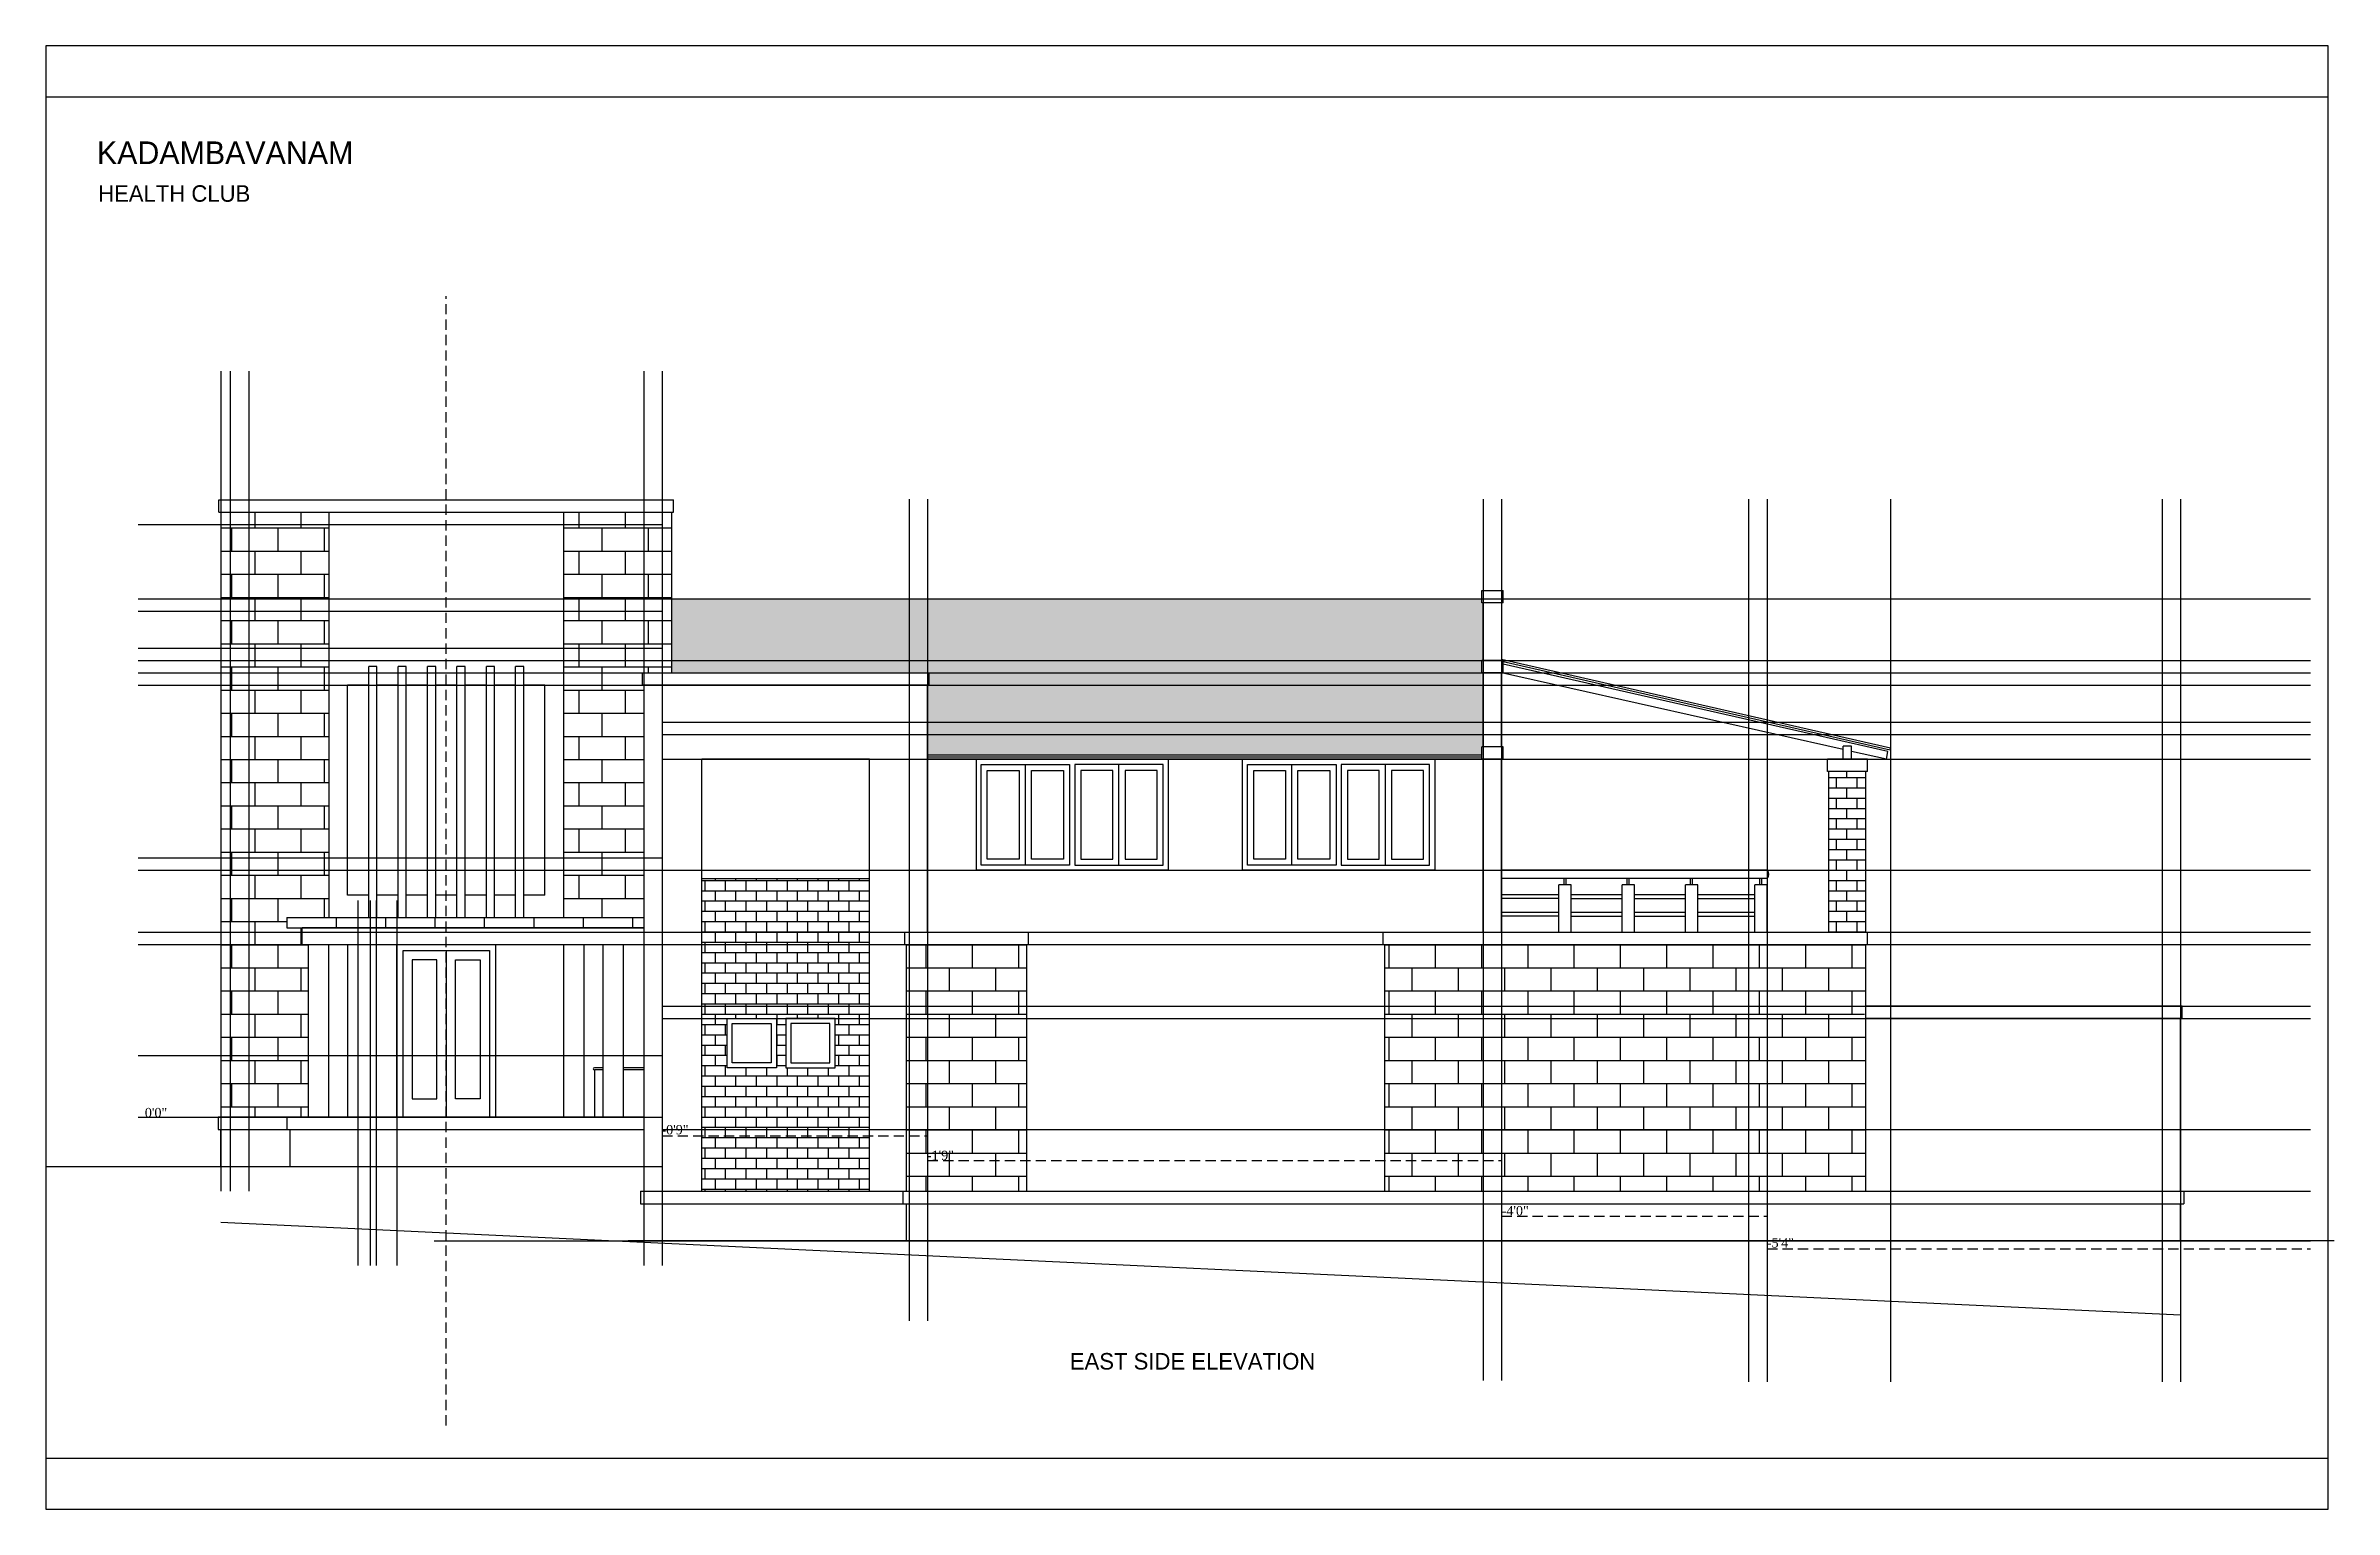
# Model space of a CAD drawing. Extents: x 12259 to 18078, y -1461 to 1911.
# Drawn here: x 14490 to 15602, y 1199 to 1911 of the extents above; entities that cross this region are included whole.
import ezdxf

# ---------------------------------------------------------------- set-up
doc = ezdxf.new("R2010")
doc.units = 0
doc.header["$LTSCALE"] = 20
doc.header["$MEASUREMENT"] = 0
doc.linetypes.add('HIDDEN', pattern=[0.375, 0.25, -0.125])
doc.layers.get('0').update_dxf_attribs({"linetype": 'CONTINUOUS'})
for name, color, linetype in [('border', 230, 'CONTINUOUS'), ('BORTEXT', 2, 'CONTINUOUS'), ('DOOR', 1, 'CONTINUOUS'), ('guide', 211, 'CONTINUOUS'), ('handrail', 1, 'CONTINUOUS'), ('kalkaal', 7, 'CONTINUOUS'), ('Stone', 8, 'CONTINUOUS'), ('TILE', 22, 'CONTINUOUS'), ('wall', 13, 'CONTINUOUS'), ('window', 4, 'CONTINUOUS'), ('WOOD', 7, 'CONTINUOUS')]:
    doc.layers.add(name, color=color, linetype=linetype)
doc.layers.add('correct', color=230, linetype='CONTINUOUS', plot=False)
doc.styles.add('style4', font='boos1_1.ttf')
doc.styles.add('style5', font='times_2.ttf')

msp = doc.modelspace()

# ---------------------------------------------------------------- texts
at = {"layer": 'BORTEXT', "style": 'style4'}
msp.add_text('KADAMBAVANAM', height=11.038, dxfattribs=at).set_placement((14514.4, 1853.1))
at = {"layer": 'BORTEXT', "color": 7, "style": 'style4'}
msp.add_text('HEALTH CLUB', height=8.028, dxfattribs=at).set_placement((14515, 1834.8))
at = {"layer": 'BORTEXT', "color": 2, "style": 'style4'}
msp.add_text('EAST SIDE ELEVATION', height=8.028, dxfattribs=at).set_placement((14987.3, 1267.3))
at = {"layer": 'guide', "color": 2, "style": 'style5'}
for s, p in [('0\'0"', (14537.7, 1389.9)), ('-0\'9"', (14788.8, 1381.6)), ('-1\'9"', (14917.8, 1369.1)), ('-4\'0"', (15197.2, 1342.2)), ('-5\'4"', (15326.1, 1326.6))]:
    msp.add_text(s, height=4.54, dxfattribs=at).set_placement(p)

# ---------------------------------------------------------------- hatches: boundary and pattern name
at = {"layer": 'Stone', "lineweight": -2}
h = msp.add_hatch(dxfattribs=at)
h.set_pattern_fill('BRICK', color=8, scale=45, style=0)
h.paths.add_polyline_path([(14627.2, 1683.9), (14574.7, 1683.9), (14574.7, 1389.9), (14606.7, 1389.9), (14617.2, 1389.9), (14617.2, 1473.9), (14614.2, 1473.9), (14614.2, 1481.9), (14606.7, 1481.9), (14606.7, 1486.9), (14627.2, 1486.9)])
h = msp.add_hatch(dxfattribs=at)
h.set_pattern_fill('BRICK', color=8, scale=45, style=0)
h.paths.add_polyline_path([(14779.5, 1605.9), (14793.7, 1605.9), (14793.7, 1683.9), (14741.2, 1683.9), (14741.2, 1486.9), (14780.2, 1486.9), (14780.2, 1599.9), (14779.5, 1599.9)])
h = msp.add_hatch(dxfattribs=at)
h.set_pattern_fill('BRICK', color=8, scale=45, style=0)
h.paths.add_polyline_path([(14966.2, 1473.9), (14907.7, 1473.9), (14907.7, 1353.9), (14966.2, 1353.9)])
h = msp.add_hatch(dxfattribs=at)
h.set_pattern_fill('BRICK', color=8, scale=45, style=0)
h.paths.add_polyline_path([(15374.2, 1353.9), (15374.2, 1437.9), (15373.5, 1437.9), (15373.5, 1443.9), (15374.2, 1443.9), (15374.2, 1473.9), (15140.2, 1473.9), (15140.2, 1353.9)])
at = {"layer": 'TILE'}
h = msp.add_hatch(dxfattribs=at)
h.set_pattern_fill('SPANTILE', color=256, scale=7, style=0)
h.set_pattern_definition([(274.9697, (6.44, 7), (-6.999939149, 84.0000073606), [6.464304, -155.143247]), (180, (7, 0.56), (-7, -7), [0.56, -6.44]), (0, (0, 0), (7, 7), [1.96, -5.04]), (90, (1.96, 0), (-7, 7), [0.7, -6.3]), (270, (6.44, 0.7), (7, -7), [0.7, -6.3]), (0, (6.44, 0), (7, 7), [0.56, -6.44]), (0, (0, 0.56), (7, 7), [1.4, -5.6]), (85.0303, (1.4, 0.56), (6.999939149, 84.0000073606), [6.464304, -155.143247]), (52.6961, (1.4, 0.91), (-90.999901229, -119.000075192), [1.848056, -182.95725]), (18.4349, (2.52, 2.38), (14.00000304, 6.99998882), [1.770874, -20.365065]), (341.5651, (4.2, 2.94), (-14.00000304, 6.99998882), [1.770874, -20.365065]), (307.3039, (5.88, 2.38), (90.999901229, -119.000075192), [1.848056, -182.95725]), (20.2249, (2.87, 1.89), (-76.99998085, -28.000058349), [1.417395, -140.321804]), (339.7751, (4.2, 2.38), (76.99998085, -28.000058349), [1.417395, -140.321804]), (307.4054, (5.53, 1.89), (70.000069668, -90.999947255), [1.498063, -148.308475]), (52.5946, (1.96, 0.7), (-70.000069668, -90.999947255), [1.498063, -148.308475])])
h.paths.add_polyline_path([(15188.2, 1599.9), (15187.5, 1599.9), (15187.5, 1605.9), (15188.2, 1605.9), (15188.2, 1639.9), (15187.5, 1639.9), (15187.5, 1641.9), (14793.7, 1641.9), (14793.7, 1605.9), (14919, 1605.9), (14919, 1599.9), (14918.2, 1599.9), (14918.2, 1565.9), (15188.2, 1565.9)])
h = msp.add_hatch(dxfattribs=at)
h.set_pattern_fill('BRICK', color=256, scale=20, style=0)
h.paths.add_polyline_path([(15356.2, 1479.9), (15374.2, 1479.9), (15374.2, 1557.9), (15356.2, 1557.9)])
h = msp.add_hatch(dxfattribs=at)
h.set_pattern_fill('BRICK', color=256, scale=20, style=0)
h.paths.add_polyline_path([(14808.5, 1505.9), (14808.5, 1353.9), (14890, 1353.9), (14890, 1505.9)])
h.paths.add_polyline_path([(14849.2, 1437.9), (14873.2, 1437.9), (14873.2, 1413.9), (14849.2, 1413.9)], flags=16)
h.paths.add_polyline_path([(14844.7, 1437.9), (14844.7, 1413.9), (14820.7, 1413.9), (14820.7, 1437.9)], flags=16)
h.paths.add_polyline_path([(14842.2, 1435.4), (14842.2, 1416.4), (14823.2, 1416.4), (14823.2, 1435.4)], flags=0)
h.paths.add_polyline_path([(14823.2, 1416.4), (14842.2, 1416.4), (14842.2, 1435.4), (14823.2, 1435.4)], flags=0)
h.paths.add_polyline_path([(14870.7, 1435.4), (14851.7, 1435.4), (14851.7, 1416.4), (14870.7, 1416.4)], flags=0)
h.paths.add_polyline_path([(14870.7, 1435.4), (14851.7, 1435.4), (14851.7, 1416.4), (14870.7, 1416.4)], flags=0)

# ---------------------------------------------------------------- linework, layer by layer
for p, q in [((15363.2, 1563.9), (15363.2, 1570.2)), ((15367.2, 1570.2), (15363.2, 1570.2)), ((15367.2, 1563.9), (15367.2, 1570.2)), ((14760.3, 1413.9), (14756.2, 1413.9)), ((14756.2, 1412.9), (14756.2, 1389.9)), ((14760.3, 1412.9), (14756.2, 1412.9)), ((14780.2, 1413.9), (14770.3, 1413.9)), ((14780.2, 1412.9), (14770.3, 1412.9))]:
    msp.add_line(p, q)
msp.add_arc((14756.2, 1413.4), 0.5, 90, 270)
at = {"layer": 'border'}
for p, q in [((14489.6, 1885.8), (15598.9, 1885.8)), ((14489.6, 1224.3), (15598.9, 1224.3))]:
    msp.add_line(p, q, dxfattribs=at)
at = {"layer": 'correct', "color": 3}
msp.add_lwpolyline([(15598.9, 1199.4), (15598.9, 1910.6), (14489.6, 1910.6), (14489.6, 1199.4)], close=True, dxfattribs=at)
at = {"layer": 'DOOR'}
msp.add_line((14684.2, 1470.9), (14684.2, 1389.9), dxfattribs=at)
for points in [[(14660.2, 1389.9), (14660.2, 1473.9), (14708.2, 1473.9), (14708.2, 1389.9)], [(14663.2, 1389.9), (14663.2, 1470.9), (14705.2, 1470.9), (14705.2, 1389.9)]]:
    msp.add_lwpolyline(points, dxfattribs=at)
for points in [[(14679.7, 1466.4), (14667.7, 1466.4), (14667.7, 1398.9), (14679.7, 1398.9)], [(14688.7, 1466.4), (14700.7, 1466.4), (14700.7, 1398.9), (14688.7, 1398.9)]]:
    msp.add_lwpolyline(points, close=True, dxfattribs=at)
msp.add_arc((15323.8, 1507.9), 3.21, 321.3989, 38.6011, dxfattribs=at)
at = {"layer": 'guide', "linetype": 'HIDDEN'}
msp.add_line((14684.2, 1240.1), (14684.2, 1789), dxfattribs=at)
at = {"layer": 'guide'}
for p, q in [((14574.7, 1752.4), (14574.7, 1353.9)), ((14579.2, 1752.4), (14579.2, 1353.9)), ((14588.2, 1752.4), (14588.2, 1353.9)), ((14780.2, 1752.4), (14780.2, 1317.9)), ((14789.2, 1752.4), (14789.2, 1317.9)), ((14909.2, 1690.3), (14909.2, 1290.9)), ((14918.2, 1690.3), (14918.2, 1290.9)), ((15188.2, 1690.3), (15188.2, 1261.9)), ((15197.2, 1690.3), (15197.2, 1261.9)), ((15317.2, 1690.3), (15317.2, 1261.4)), ((15326.2, 1690.3), (15326.2, 1261.4)), ((15386.2, 1690.3), (15386.2, 1261.4)), ((15518.2, 1690.3), (15518.2, 1261.4)), ((15527.2, 1690.3), (15527.2, 1261.4)), ((15527.2, 1690.3), (15527.2, 1261.4)), ((14641.2, 1495.3), (14641.2, 1317.9)), ((14647.2, 1495.3), (14647.2, 1317.9)), ((14650.2, 1495.3), (14650.2, 1317.9)), ((14660.2, 1495.3), (14660.2, 1317.9)), ((14708.2, 1473.9), (14708.2, 1389.9))]:
    msp.add_line(p, q, dxfattribs=at)
at = {"layer": 'guide', "color": 3}
for p, q in [((14534.5, 1677.9), (14789.2, 1677.9)), ((14534.5, 1641.9), (14789.2, 1641.9)), ((14534.5, 1635.9), (14789.2, 1635.9)), ((14789.2, 1641.9), (15590.4, 1641.9)), ((14789.2, 1611.9), (15590.4, 1611.9)), ((14789.2, 1605.9), (15590.4, 1605.9)), ((14789.2, 1599.9), (15590.4, 1599.9)), ((14534.5, 1515.9), (14789.2, 1515.9)), ((14534.5, 1509.9), (14789.2, 1509.9)), ((14789.2, 1479.9), (15590.4, 1479.9)), ((14789.2, 1473.9), (15590.4, 1473.9))]:
    msp.add_line(p, q, dxfattribs=at)
at = {"layer": 'guide', "color": 1}
for p, q in [((14534.5, 1617.9), (14789.2, 1617.9)), ((14534.5, 1611.9), (14789.2, 1611.9)), ((14534.5, 1605.9), (14789.2, 1605.9)), ((14534.5, 1599.9), (14789.2, 1599.9)), ((14789.2, 1581.9), (15590.4, 1581.9)), ((14789.2, 1575.9), (15590.4, 1575.9)), ((14789.2, 1563.9), (15590.4, 1563.9)), ((14534.5, 1479.9), (14789.2, 1479.9)), ((14534.5, 1473.9), (14789.2, 1473.9)), ((14789.2, 1443.9), (15590.4, 1443.9)), ((14789.2, 1437.9), (15590.4, 1437.9))]:
    msp.add_line(p, q, dxfattribs=at)
at = {"layer": 'guide', "color": 5}
for p, q in [((14789.2, 1509.9), (15590.4, 1509.9)), ((14534.5, 1419.9), (14789.2, 1419.9)), ((14789.2, 1383.9), (15590.4, 1383.9))]:
    msp.add_line(p, q, dxfattribs=at)
at = {"layer": 'guide', "color": 13}
for p, q in [((14534.5, 1389.9), (14789.2, 1389.9)), ((14534.5, 1365.9), (14789.2, 1365.9)), ((14780.2, 1353.9), (15590.4, 1353.9)), ((14678.3, 1329.9), (15590.4, 1329.9))]:
    msp.add_line(p, q, dxfattribs=at)
at = {"layer": 'guide', "color": 8, "linetype": 'HIDDEN'}
for p, q in [((14789.2, 1380.9), (14918.2, 1380.9)), ((14918.2, 1368.9), (15197.2, 1368.9)), ((15197.2, 1341.9), (15326.2, 1341.9)), ((15326.2, 1325.9), (15590.4, 1325.9))]:
    msp.add_line(p, q, dxfattribs=at)
at = {"layer": 'handrail', "lineweight": -2}
for p, q in [((15326.3, 1509.9), (15197.2, 1509.9)), ((15326.3, 1505.9), (15197.2, 1505.9)), ((15227.5, 1502.9), (15227.5, 1505.9)), ((15228.5, 1502.9), (15228.5, 1505.9)), ((15258.2, 1502.9), (15258.2, 1505.9)), ((15259.2, 1502.9), (15259.2, 1505.9)), ((15289, 1502.9), (15289, 1505.9)), ((15290, 1502.9), (15290, 1505.9)), ((15322.7, 1502.9), (15322.7, 1505.9)), ((15323.7, 1502.9), (15323.7, 1505.9)), ((15197.2, 1498.2), (15225, 1498.2)), ((15225, 1496.2), (15197.2, 1496.2)), ((15231, 1498.2), (15255.7, 1498.2)), ((15231, 1496.2), (15255.7, 1496.2)), ((15261.7, 1498.2), (15286.5, 1498.2)), ((15261.7, 1496.2), (15286.5, 1496.2)), ((15292.5, 1498.2), (15320.2, 1498.2)), ((15292.5, 1496.2), (15320.2, 1496.2)), ((15197.2, 1489.6), (15225, 1489.6)), ((15225, 1487.6), (15197.2, 1487.6)), ((15231, 1489.6), (15255.7, 1489.6)), ((15231, 1487.6), (15255.7, 1487.6)), ((15261.7, 1489.6), (15286.5, 1489.6)), ((15261.7, 1487.6), (15286.5, 1487.6)), ((15292.5, 1489.6), (15320.2, 1489.6)), ((15292.5, 1487.6), (15320.2, 1487.6))]:
    msp.add_line(p, q, dxfattribs=at)
at = {"layer": 'handrail', "color": 7, "lineweight": -2}
for p, q in [((15231, 1502.9), (15225, 1502.9)), ((15225, 1479.9), (15225, 1502.9)), ((15231, 1479.9), (15231, 1502.9)), ((15261.7, 1502.9), (15255.7, 1502.9)), ((15255.7, 1479.9), (15255.7, 1502.9)), ((15261.7, 1479.9), (15261.7, 1502.9)), ((15292.5, 1502.9), (15286.5, 1502.9)), ((15286.5, 1479.9), (15286.5, 1502.9)), ((15292.5, 1479.9), (15292.5, 1502.9)), ((15326.2, 1502.9), (15320.2, 1502.9)), ((15320.2, 1479.9), (15320.2, 1502.9)), ((15326.2, 1479.9), (15326.2, 1502.9))]:
    msp.add_line(p, q, dxfattribs=at)
at = {"layer": 'kalkaal'}
for p, q in [((14780.2, 1481.9), (14614.2, 1481.9)), ((14614.2, 1473.9), (14614.2, 1481.9)), ((14614.2, 1473.9), (14780.2, 1473.9)), ((14617.2, 1389.9), (14617.2, 1473.9)), ((14627.2, 1389.9), (14627.2, 1473.9)), ((14741.2, 1473.9), (14741.2, 1389.9)), ((14751.2, 1389.9), (14751.2, 1473.9)), ((14760.3, 1473.9), (14760.3, 1389.9)), ((14770.3, 1389.9), (14770.3, 1473.9))]:
    msp.add_line(p, q, dxfattribs=at)
at = {"layer": 'TILE'}
for p, q in [((15386.2, 1569.3), (15197.2, 1612.4)), ((15386, 1568.3), (15198, 1611.2)), ((15386, 1568.3), (15386.2, 1569.3)), ((15187.5, 1565.9), (14918.2, 1565.9)), ((15187.5, 1564.9), (14918.2, 1564.9))]:
    msp.add_line(p, q, dxfattribs=at)
at = {"layer": 'wall'}
for p, q in [((14573.7, 1683.9), (14573.7, 1689.9)), ((14573.7, 1689.9), (14794.7, 1689.9)), ((14573.7, 1683.9), (14794.7, 1683.9)), ((14574.7, 1683.9), (14574.7, 1389.9)), ((14627.2, 1683.9), (14627.2, 1486.9)), ((14741.2, 1683.9), (14741.2, 1486.9)), ((14793.7, 1683.9), (14793.7, 1605.9)), ((14794.7, 1683.9), (14794.7, 1689.9)), ((14793.7, 1641.9), (15187.5, 1641.9)), ((15187.5, 1645.9), (15198, 1645.9)), ((15187.5, 1639.9), (15187.5, 1645.9)), ((15198, 1639.9), (15187.5, 1639.9)), ((15188.2, 1611.9), (15188.2, 1639.9)), ((15197.2, 1639.9), (15197.2, 1611.9)), ((15198, 1639.9), (15198, 1645.9)), ((14779.5, 1605.9), (14919, 1605.9)), ((14779.5, 1605.9), (14779.5, 1599.9)), ((14919, 1599.9), (14919, 1605.9)), ((15198, 1611.9), (15187.5, 1611.9)), ((15187.5, 1605.9), (15187.5, 1611.9)), ((15198, 1605.9), (15187.5, 1605.9)), ((15188.2, 1569.9), (15188.2, 1605.9)), ((15197.2, 1569.9), (15197.2, 1605.9)), ((15197.2, 1605.9), (15197.2, 1585.6)), ((15198, 1605.9), (15198, 1611.9)), ((14636.2, 1497.9), (14636.2, 1599.9)), ((14646.5, 1599.9), (14636.2, 1599.9)), ((14660.8, 1599.9), (14650.5, 1599.9)), ((14675.1, 1599.9), (14664.8, 1599.9)), ((14689.4, 1599.9), (14679.1, 1599.9)), ((14703.7, 1599.9), (14693.4, 1599.9)), ((14717.9, 1599.9), (14707.7, 1599.9)), ((14732.2, 1599.9), (14721.9, 1599.9)), ((14732.2, 1497.9), (14732.2, 1599.9)), ((14919, 1599.9), (14779.5, 1599.9)), ((14780.2, 1599.9), (14780.2, 1365.9)), ((14918.2, 1479.9), (14918.2, 1599.9)), ((15198, 1569.9), (15187.5, 1569.9)), ((15187.5, 1563.9), (15187.5, 1569.9)), ((15198, 1563.9), (15198, 1569.9)), ((14890, 1563.9), (14808.5, 1563.9)), ((14808.5, 1353.9), (14808.5, 1563.9)), ((14890, 1353.9), (14890, 1563.9)), ((15187.5, 1563.9), (14918.2, 1563.9)), ((14941.7, 1563.9), (14941.7, 1509.9)), ((15035.2, 1509.9), (15035.2, 1563.9)), ((15071.2, 1509.9), (15071.2, 1563.9)), ((15164.7, 1563.9), (15164.7, 1509.9)), ((15198, 1563.9), (15187.5, 1563.9)), ((15188.2, 1479.9), (15188.2, 1563.9)), ((15197.2, 1479.9), (15197.2, 1563.9)), ((15375, 1563.9), (15355.5, 1563.9)), ((15355.5, 1557.9), (15355.5, 1563.9)), ((15375, 1557.9), (15355.5, 1557.9)), ((15356.2, 1479.9), (15356.2, 1557.9)), ((15374.2, 1479.9), (15374.2, 1557.9)), ((15375, 1557.9), (15375, 1563.9)), ((14808.5, 1509.9), (14890, 1509.9)), ((14808.5, 1505.9), (14890, 1505.9)), ((15035.2, 1509.9), (14941.7, 1509.9)), ((15164.7, 1509.9), (15071.2, 1509.9)), ((14646.5, 1497.9), (14636.2, 1497.9)), ((14660.8, 1497.9), (14650.5, 1497.9)), ((14675.1, 1497.9), (14664.8, 1497.9)), ((14689.4, 1497.9), (14679.1, 1497.9)), ((14703.7, 1497.9), (14693.4, 1497.9)), ((14717.9, 1497.9), (14707.7, 1497.9)), ((14732.2, 1497.9), (14721.9, 1497.9)), ((14606.7, 1486.9), (14780.2, 1486.9)), ((14606.7, 1486.9), (14606.7, 1481.9)), ((14606.7, 1481.9), (14780.2, 1481.9)), ((14630.7, 1486.9), (14630.7, 1481.9)), ((14654.7, 1486.9), (14654.7, 1481.9)), ((14678.7, 1486.9), (14678.7, 1481.9)), ((14702.7, 1486.9), (14702.7, 1481.9)), ((14726.7, 1486.9), (14726.7, 1481.9)), ((14750.7, 1486.9), (14750.7, 1481.9)), ((14774.7, 1486.9), (14774.7, 1481.9)), ((14907, 1479.9), (15375, 1479.9)), ((14907, 1479.9), (14907, 1473.9)), ((14967, 1479.9), (14967, 1473.9)), ((15139.5, 1479.9), (15139.5, 1473.9)), ((15375, 1473.9), (15375, 1479.9)), ((14636.2, 1473.9), (14636.2, 1389.9)), ((14907, 1473.9), (15375, 1473.9)), ((14907.7, 1473.9), (14907.7, 1353.9)), ((14966.2, 1473.9), (14966.2, 1353.9)), ((15140.2, 1473.9), (15140.2, 1353.9)), ((15374.2, 1353.9), (15374.2, 1473.9)), ((15528, 1443.9), (15374.2, 1443.9)), ((15528, 1437.9), (15374.2, 1437.9)), ((15527.2, 1353.9), (15527.2, 1437.9)), ((15528, 1437.9), (15528, 1443.9)), ((14573.3, 1389.9), (14573.3, 1383.9)), ((14606.7, 1389.9), (14573.3, 1389.9)), ((14573.3, 1383.9), (14780.2, 1383.9)), ((14574.7, 1383.9), (14574.7, 1365.9)), ((14574.7, 1365.9), (14574.7, 1383.9)), ((14780.2, 1389.9), (14606.7, 1389.9)), ((14606.7, 1389.9), (14606.7, 1383.9)), ((14608.2, 1383.9), (14608.2, 1365.9)), ((14489.6, 1365.9), (14780.2, 1365.9)), ((14780.2, 1365.9), (14780.2, 1353.9)), ((14778.7, 1353.9), (15528.7, 1353.9)), ((14778.7, 1353.9), (14778.7, 1347.9)), ((14778.7, 1347.9), (15528.7, 1347.9)), ((14780.2, 1347.9), (14780.2, 1329.9)), ((14906.2, 1353.9), (14906.2, 1347.9)), ((14907.7, 1347.9), (14907.7, 1329.9)), ((15527.2, 1329.9), (15527.2, 1347.9)), ((15528.7, 1353.9), (15528.7, 1347.9)), ((14574.7, 1338.9), (15527.2, 1293.9)), ((15601.9, 1329.9), (14772.6, 1329.9))]:
    msp.add_line(p, q, dxfattribs=at)
at = {"layer": 'window'}
for p, q in [((14965.7, 1512.4), (14965.7, 1561.4)), ((15011.2, 1512.4), (15011.2, 1561.4)), ((15095.2, 1512.4), (15095.2, 1561.4)), ((15140.7, 1512.4), (15140.7, 1561.4))]:
    msp.add_line(p, q, dxfattribs=at)
for points in [[(15035.2, 1563.9), (14941.7, 1563.9), (14941.7, 1509.9), (15035.2, 1509.9)], [(14987.2, 1561.4), (14987.2, 1512.4), (14944.2, 1512.4), (14944.2, 1561.4)], [(14962.7, 1558.4), (14962.7, 1515.4), (14947.2, 1515.4), (14947.2, 1558.4)], [(14984.2, 1558.4), (14984.2, 1515.4), (14968.7, 1515.4), (14968.7, 1558.4)], [(14989.7, 1561.4), (14989.7, 1512.4), (15032.7, 1512.4), (15032.7, 1561.4)], [(14992.7, 1558.4), (14992.7, 1515.4), (15008.2, 1515.4), (15008.2, 1558.4)], [(15014.2, 1558.4), (15014.2, 1515.4), (15029.7, 1515.4), (15029.7, 1558.4)], [(15071.2, 1563.9), (15164.7, 1563.9), (15164.7, 1509.9), (15071.2, 1509.9)], [(15116.7, 1561.4), (15116.7, 1512.4), (15073.7, 1512.4), (15073.7, 1561.4)], [(15092.2, 1558.4), (15092.2, 1515.4), (15076.7, 1515.4), (15076.7, 1558.4)], [(15113.7, 1558.4), (15113.7, 1515.4), (15098.2, 1515.4), (15098.2, 1558.4)], [(15119.2, 1561.4), (15119.2, 1512.4), (15162.2, 1512.4), (15162.2, 1561.4)], [(15122.2, 1558.4), (15122.2, 1515.4), (15137.7, 1515.4), (15137.7, 1558.4)], [(15143.7, 1558.4), (15143.7, 1515.4), (15159.2, 1515.4), (15159.2, 1558.4)], [(14844.7, 1413.9), (14820.7, 1413.9), (14820.7, 1437.9), (14844.7, 1437.9)], [(14842.2, 1416.4), (14823.2, 1416.4), (14823.2, 1435.4), (14842.2, 1435.4)], [(14849.2, 1413.9), (14873.2, 1413.9), (14873.2, 1437.9), (14849.2, 1437.9)], [(14851.7, 1416.4), (14870.7, 1416.4), (14870.7, 1435.4), (14851.7, 1435.4)]]:
    msp.add_lwpolyline(points, close=True, dxfattribs=at)
at = {"layer": 'WOOD'}
for p, q in [((14650.5, 1608.9), (14646.5, 1608.9)), ((14646.5, 1486.9), (14646.5, 1608.9)), ((14650.5, 1486.9), (14650.5, 1608.9)), ((14664.8, 1608.9), (14660.8, 1608.9)), ((14660.8, 1486.9), (14660.8, 1608.9)), ((14664.8, 1486.9), (14664.8, 1608.9)), ((14679.1, 1608.9), (14675.1, 1608.9)), ((14675.1, 1486.9), (14675.1, 1608.9)), ((14679.1, 1486.9), (14679.1, 1608.9)), ((14693.4, 1608.9), (14689.4, 1608.9)), ((14689.4, 1486.9), (14689.4, 1608.9)), ((14693.4, 1486.9), (14693.4, 1608.9)), ((14707.7, 1608.9), (14703.7, 1608.9)), ((14703.7, 1486.9), (14703.7, 1608.9)), ((14707.7, 1486.9), (14707.7, 1608.9)), ((14721.9, 1608.9), (14717.9, 1608.9)), ((14717.9, 1486.9), (14717.9, 1608.9)), ((14721.9, 1486.9), (14721.9, 1608.9)), ((15363.2, 1568.6), (15197.2, 1605.9)), ((15384.9, 1567.7), (15198, 1610.1)), ((15384.2, 1563.9), (15367.2, 1567.7)), ((15384.2, 1563.9), (15384.9, 1567.7))]:
    msp.add_line(p, q, dxfattribs=at)

msp.set_redraw_order([(e.dxf.handle, doc.entitydb.next_handle()) for e in msp.query("TEXT MTEXT ATTDEF DIMENSION ARC_DIMENSION")])  # texts and dimensions are drawn at this point

doc.saveas('drawing.dxf')
